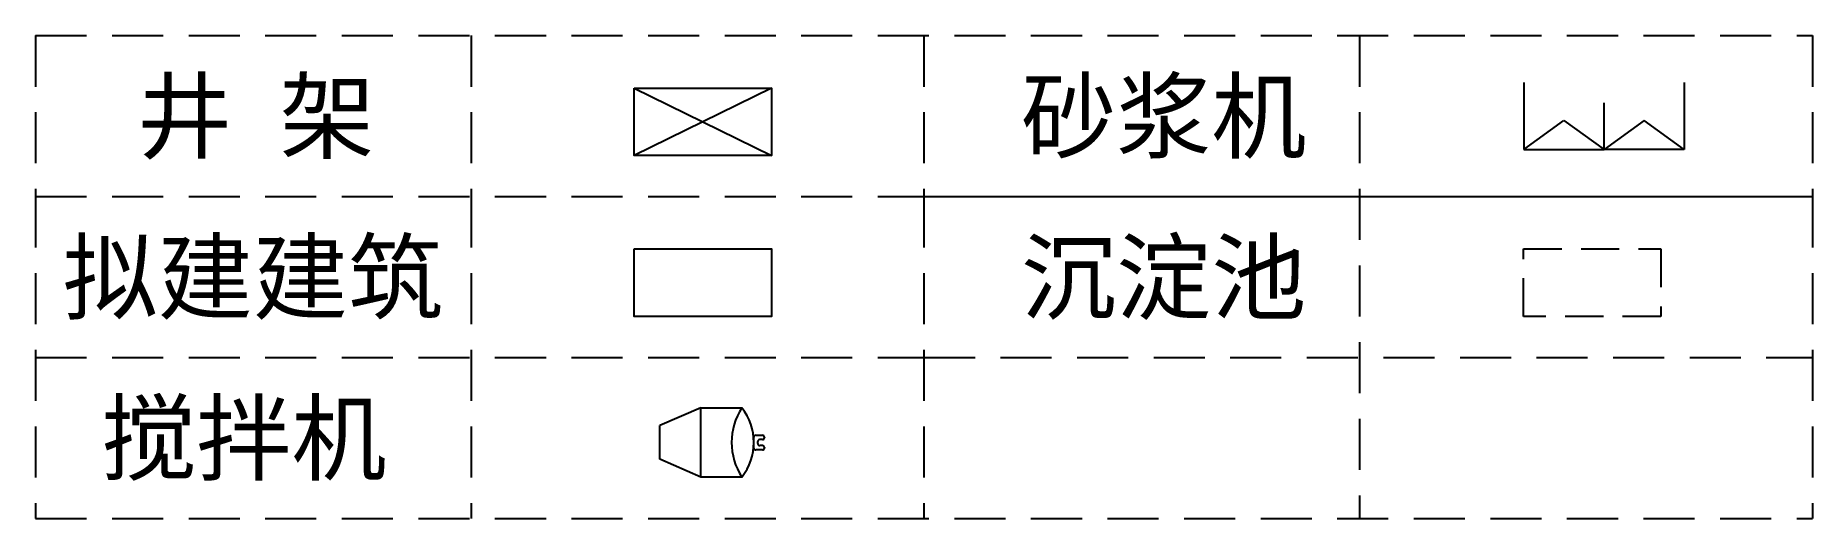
# Model space of a CAD drawing. Extents: x -738708 to 1376724, y 0 to 1572010.
# Drawn here: x 376467 to 420674, y 1280869 to 1292869 of the extents above; entities that cross this region are included whole.
import ezdxf

# ---------------------------------------------------------------- set-up
doc = ezdxf.new("R2010")
doc.units = 0
doc.linetypes.add('DASHED', pattern=[19.05, 12.7, -6.35])
doc.linetypes.add('DASHED2', pattern=[9.525, 6.35, -3.175])
for name, color, linetype in [('围墙', 7, 'CONTINUOUS'), ('堆场', 7, 'DASHED'), ('塔吊机械', 1, 'CONTINUOUS'), ('墙基线', 7, 'CONTINUOUS'), ('标注', 7, 'CONTINUOUS')]:
    doc.layers.add(name, color=color, linetype=linetype)
doc.styles.add('文字', font='SimSun.ttf')

msp = doc.modelspace()

# ---------------------------------------------------------------- texts
at = {"layer": '标注', "style": '文字'}
for s, p in [('井 架', (378990.7, 1289996)), ('砂浆机', (400985.9, 1289996)), ('拟建建筑', (377140.4, 1285996)), ('沉淀池', (400985.9, 1285996)), ('搅拌机', (378100.4, 1281996))]:
    msp.add_text(s, height=1734.61, dxfattribs=at).set_placement(p)

# ---------------------------------------------------------------- linework, layer by layer
at = {"layer": '围墙', "color": 4, "linetype": 'DASHED2', "ltscale": 150}
msp.add_lwpolyline([(413487.2, 1287565.9), (416900, 1287565.9), (416900, 1285885.6), (413487.2, 1285885.6)], close=True, dxfattribs=at)
at = {"layer": '堆场', "ltscale": 100}
for p, q in [((376466.6, 1292869), (420674, 1292869)), ((376466.6, 1292869), (376466.6, 1288869)), ((387303.8, 1292869), (387303.8, 1288869)), ((398570.3, 1292869), (398570.3, 1288869)), ((409407.5, 1292869), (409407.5, 1280869)), ((420674, 1292869), (420674, 1288869)), ((376466.6, 1288869), (420674, 1288869)), ((376466.6, 1288869), (398570.3, 1288869)), ((376466.6, 1288869), (376466.6, 1280869)), ((387303.8, 1288869), (387303.8, 1280869)), ((398570.3, 1288869), (420674, 1288869)), ((398570.3, 1288869), (398570.3, 1280869)), ((420674, 1288869), (420674, 1280869)), ((376466.6, 1284869), (398570.3, 1284869)), ((398570.3, 1284869), (420674, 1284869)), ((376466.6, 1280869), (420674, 1280869))]:
    msp.add_line(p, q, dxfattribs=at)
at = {"layer": '塔吊机械', "color": 6, "ltscale": 100}
for p, q in [((394773.8, 1291565.9), (391360.9, 1289885.6)), ((391360.9, 1291565.9), (394773.8, 1289885.6))]:
    msp.add_line(p, q, dxfattribs=at)
at = {"layer": '塔吊机械', "ltscale": 100}
for p, q in [((413492.6, 1291703.1), (413492.6, 1290035.9)), ((417484.6, 1291703.1), (417484.6, 1290035.9)), ((415488.6, 1290035.9), (415488.6, 1291195.1)), ((413492.6, 1290035.9), (414490.6, 1290755.9)), ((414490.6, 1290755.9), (415488.6, 1290035.9)), ((416486.6, 1290755.9), (415488.6, 1290035.9)), ((417484.6, 1290035.9), (416486.6, 1290755.9)), ((413492.6, 1290035.9), (415488.6, 1290035.9)), ((417484.6, 1290035.9), (415488.6, 1290035.9)), ((393016.3, 1283619.8), (391994.8, 1283175.4)), ((393016.3, 1283619.8), (394037.8, 1283619.8)), ((393016.3, 1281894.4), (393016.3, 1283619.8)), ((391994.8, 1282338.7), (391994.8, 1283175.4)), ((394383.4, 1282937.3), (394553.8, 1282937.3)), ((394335.4, 1282618.6), (394335.4, 1282889.3)), ((394553.8, 1282570.6), (394383.4, 1282570.6)), ((394435.4, 1282727.7), (394435.4, 1282780.1)), ((394553.8, 1282828.1), (394483.4, 1282828.1)), ((394553.8, 1282679.7), (394483.4, 1282679.7)), ((394601.8, 1282889.3), (394601.8, 1282876.1)), ((394601.8, 1282631.7), (394601.8, 1282618.6)), ((393016.3, 1281894.4), (391994.8, 1282338.7)), ((394037.8, 1281894.4), (393016.3, 1281894.4))]:
    msp.add_line(p, q, dxfattribs=at)
at = {"layer": '塔吊机械', "color": 6}
msp.add_lwpolyline([(391360.9, 1291565.9), (394773.8, 1291565.9), (394773.8, 1289885.6), (391360.9, 1289885.6)], close=True, dxfattribs=at)
at = {"layer": '塔吊机械'}
for centre, radius, start, end in [((395382, 1282757.1), 1597.2, 147.30796, 212.69204), ((392936.3, 1282757.1), 1399.1, 321.93184, 38.06816), ((394383.4, 1282889.3), 48, 90, 180), ((394553.8, 1282889.3), 48, 0, 90), ((394383.4, 1282618.6), 48, 180, 270), ((394483.4, 1282780.1), 48, 90, 180), ((394483.4, 1282727.7), 48, 180, 270), ((394553.8, 1282876.1), 48, 270, 0), ((394553.8, 1282631.7), 48, 0, 90), ((394553.8, 1282618.6), 48, 270, 0)]:
    msp.add_arc(centre, radius, start, end, dxfattribs=at)
at = {"layer": '墙基线'}
msp.add_lwpolyline([(391360.9, 1287565.9), (394773.8, 1287565.9), (394773.8, 1285885.6), (391360.9, 1285885.6)], close=True, dxfattribs=at)

msp.set_redraw_order([(e.dxf.handle, doc.entitydb.next_handle()) for e in msp.query("TEXT MTEXT ATTDEF DIMENSION ARC_DIMENSION")])  # texts and dimensions are drawn at this point

doc.saveas('drawing.dxf')
